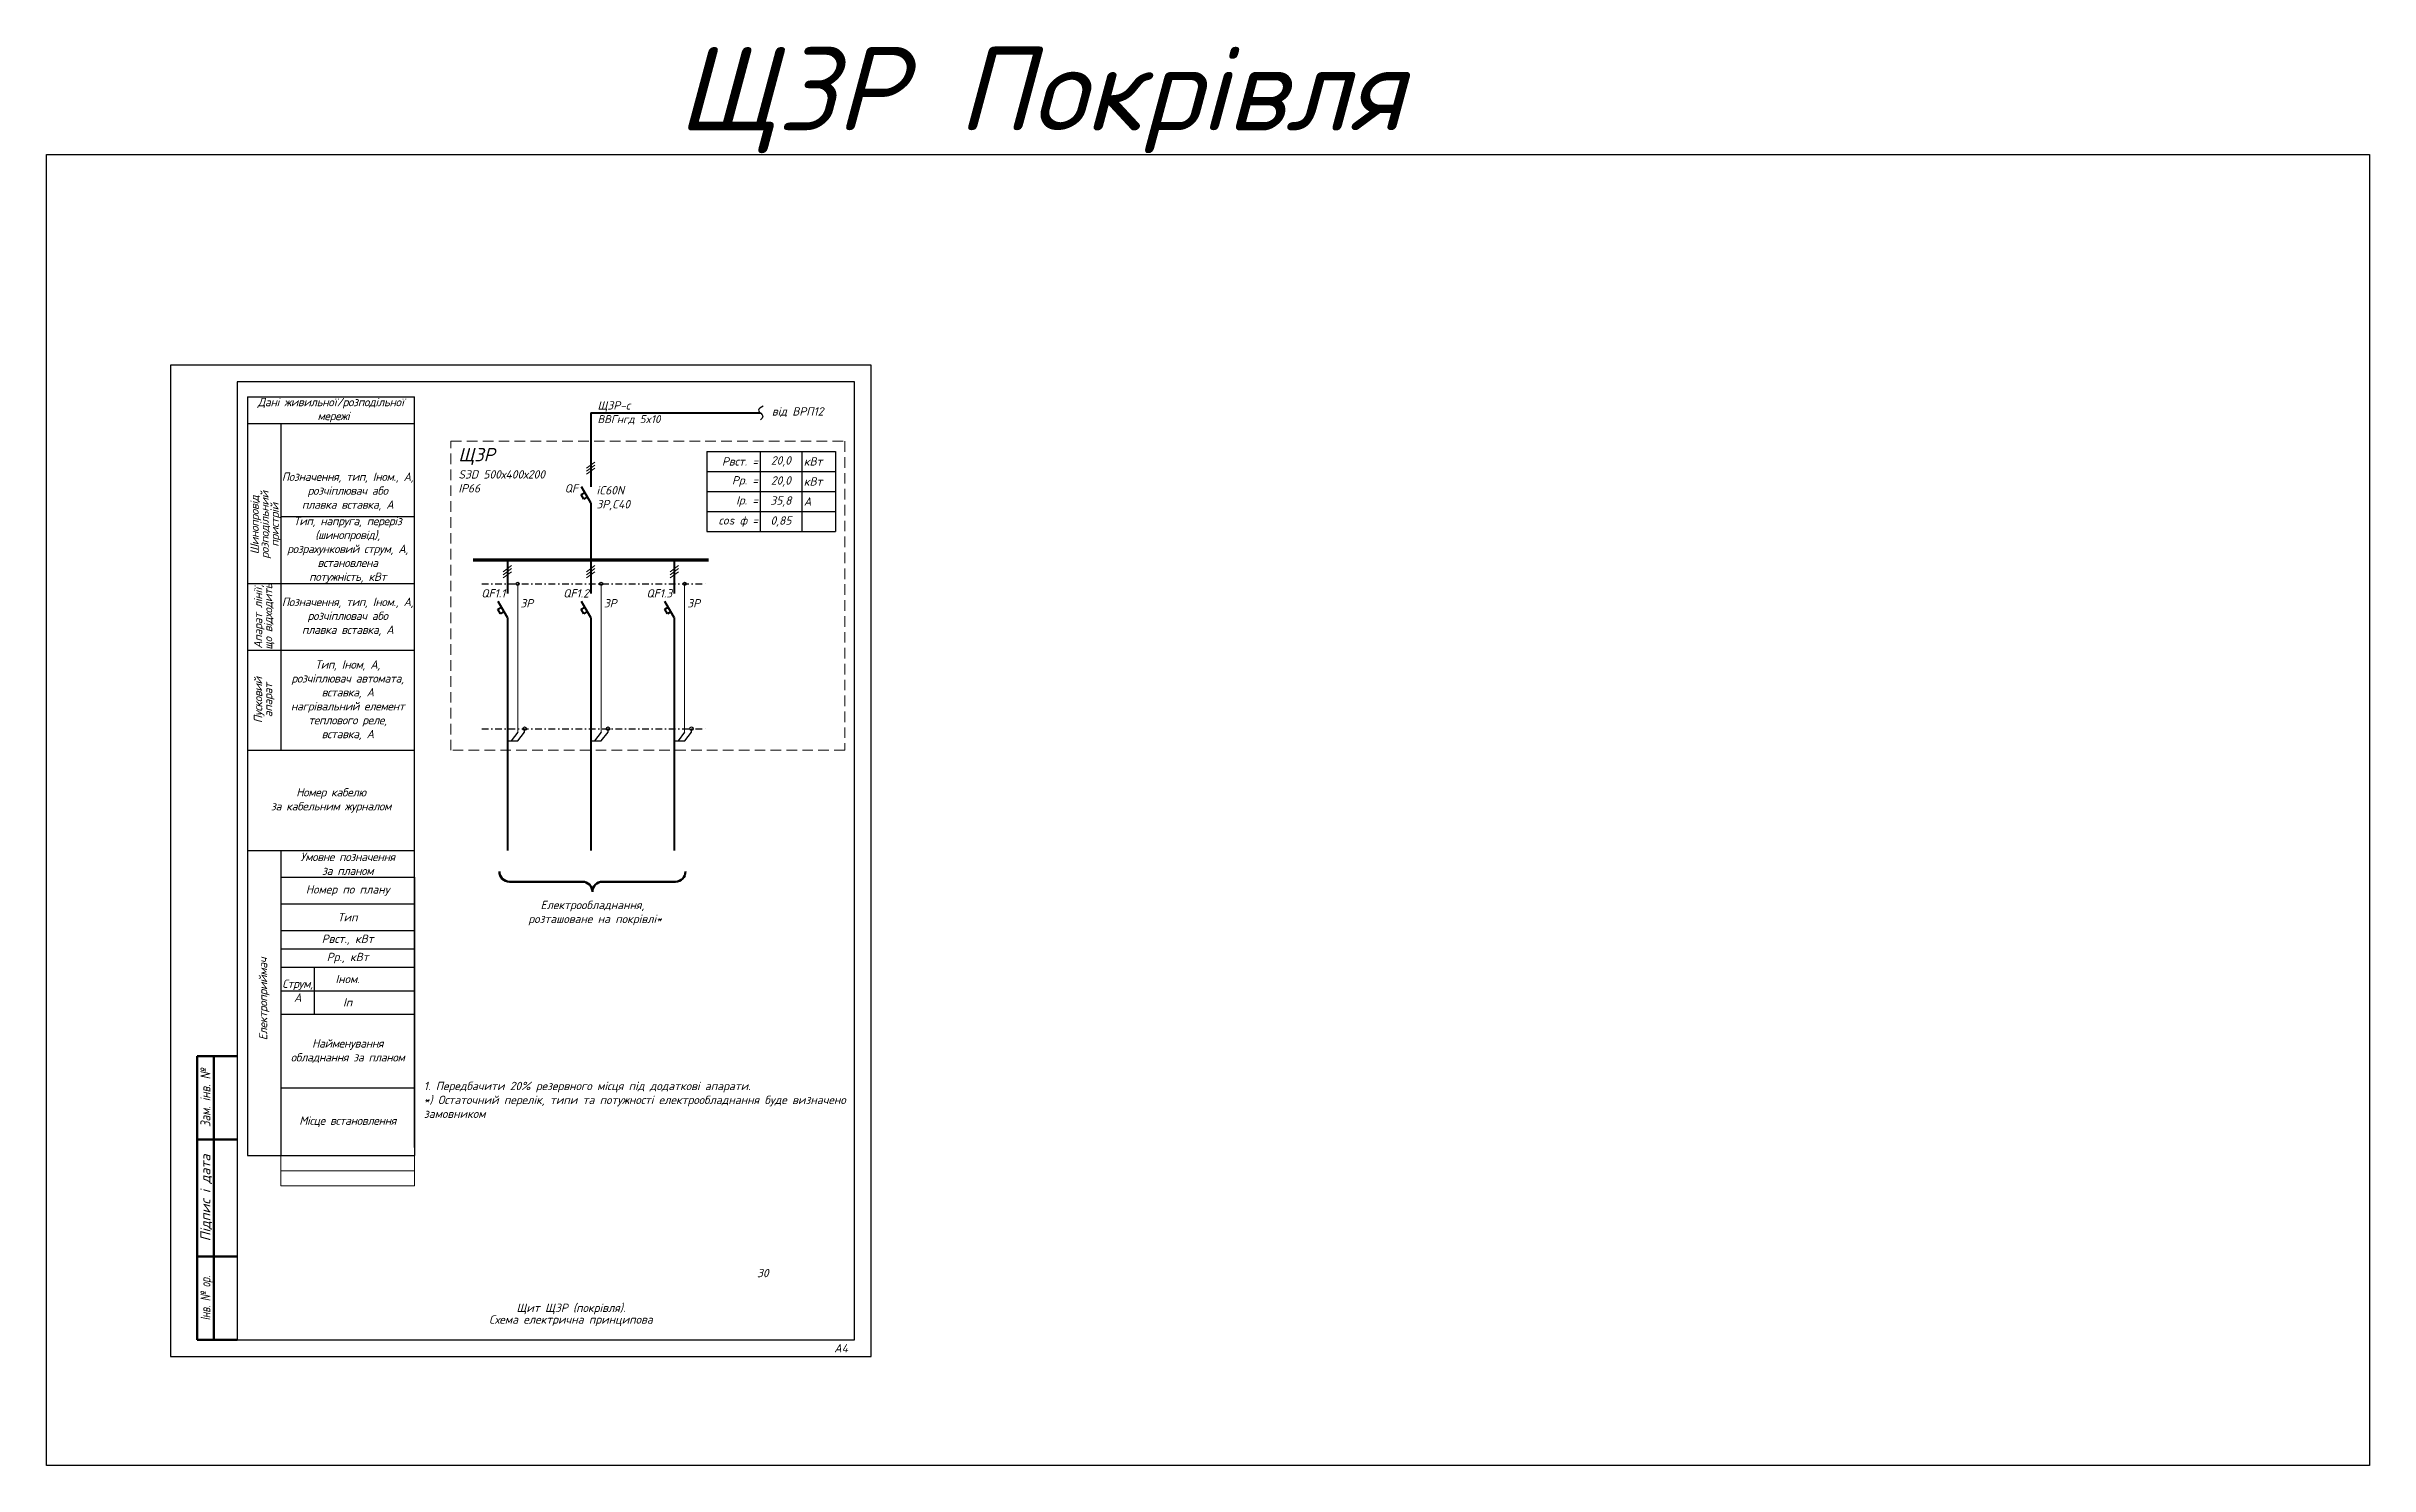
# Model space of a CAD drawing. Header units: millimetres. Extents: x -122434 to 1506205, y -201405 to 386015.
# Drawn here: x 95815 to 165420, y -56771 to -14263 of the extents above; entities that cross this region are included whole.
import ezdxf
from ezdxf.enums import TextEntityAlignment as Align

# ---------------------------------------------------------------- set-up
doc = ezdxf.new("R2010")
doc.units = ezdxf.units.MM
doc.linetypes.add('DASHDOTX2', pattern=[2, 1, -0.5, 0, -0.5])
doc.linetypes.add('DASHED', pattern=[9.525, 6.35, -3.175])
doc.layers.get('Defpoints').update_dxf_attribs({"color": 4})
doc.styles.add('GOST 2.304', font='isocpeui.ttf')
doc.styles.add('ГОСТ 2.304', font='isocpeui.ttf')
doc.styles.add('СГЕНЕРИР_СТИЛЬ_7', font='isocpeui.ttf')

msp = doc.modelspace()

# ---------------------------------------------------------------- texts
at = {"color": 3, "lineweight": 40, "style": 'GOST 2.304'}
msp.add_text('ЩЗР Покрівля', height=2500, dxfattribs=at).set_placement((114718, -16780, 0))
at = {"linetype": 'Continuous', "char_height": 250, "style": 'ГОСТ 2.304'}
for s, insert, width, attachment_point in [('{\\T0.95;Дані живильної/розподільної\\P мережі}', (104338, -25158, 0), 5000, 5), ('{\\C7;ЩЗР-с\\P\\H0.95833x;\\C256;ВВГнгд 5x10}', (112324, -25237, 0), 4000, 4), ('{\\C7;від ВРП12}', (117549, -25215, 0), 4000, 4)]:
    msp.add_mtext(s, dxfattribs=dict(at, insert=insert, width=width, attachment_point=attachment_point))
at = {"color": 1, "linetype": 'Continuous', "char_height": 250, "attachment_point": 4, "style": 'ГОСТ 2.304'}
for s, insert, width in [('{\\H1.6x;\\C7;ЩЗР\\P\\H0.625x;S3D 500х400х200\\PІР66}', (108156, -26957, 0), 4000), ('{\\C7;QF}', (111340, -27501, 0), 562.36), ('{\\C7;iC60N\\P3P,C40}', (112294, -27795, 0), 4000)]:
    msp.add_mtext(s, dxfattribs=dict(at, insert=insert, width=width))
at = {"color": 7, "linetype": 'Continuous', "char_height": 250, "attachment_point": 5, "style": 'ГОСТ 2.304'}
for s, insert, width in [('{\\T0.95;Позначення, тип, Iном., А, розчіплювач або \\Pплавка вставка, А}', (104838, -27597, 0), 4000), ('{\\T0.95;Тип, напруга, переріз (шинопровід), розрахунковий струм, А, встановлена \\Pпотужність, кВт}', (104838, -29347, 0), 4000), ('{\\T0.95;Позначення, тип, Iном., А, розчіплювач або \\Pплавка вставка, А}', (104838, -31347, 0), 4000), ('{\\T0.95;Тип, Iном, А,\\Pрозчіплювач автомата,\\Pвставка, А\\Pнагрівальний елемент теплового реле,\\Pвставка, А}', (104838, -33847, 0), 4000), ('{\\T0.95;Номер кабелю \\Pза кабельним журналом}', (104338, -36847, 0), 5000), ('{\\T0.95;Умовне позначення \\Pза планом}', (104838, -38747, 0), 4000), ('{\\T0.95;Струм, А}', (103338, -42547, 0), 1000)]:
    msp.add_mtext(s, dxfattribs=dict(at, insert=insert, width=width))
at = {"color": 7, "linetype": 'Continuous', "char_height": 250, "attachment_point": 5, "rotation": 90, "line_spacing_factor": 0.72, "style": 'ГОСТ 2.304'}
for s, insert, width in [('{\\T0.95;Шинопровід\\Pрозподільний \\Pпристрій}', (102383, -28597, 0), 3500), ('{\\T0.95;Апарат лінії, що відходить}', (102338, -31347, 0), 2000), ('{\\T0.95;Пусковий \\Pапарат}', (102338, -33847, 0), 3000), ('{\\T0.95;Електроприймач}', (102338, -42797, 0), 8900)]:
    msp.add_mtext(s, dxfattribs=dict(at, insert=insert, width=width))
at = {"ltscale": 100, "insert": (112173, -39854, 0), "char_height": 250, "attachment_point": 2, "style": 'GOST 2.304'}
msp.add_mtext_dynamic_manual_height_columns('Електрообладнання,\\P розташоване на покрівлі*', width=5842.68, gutter_width=1250, heights=[0], dxfattribs=at)
at = {"lineweight": 15, "insert": (107120, -45276, 0), "char_height": 250, "width": 12907.42, "attachment_point": 1, "style": 'ГОСТ 2.304'}
msp.add_mtext('{\\C7;1. Передбачити 20% резервного місця під додаткові апарати.\\P}*) Остаточний перелік, типи та потужності електрообладнання буде визначено замовником ', dxfattribs=at)
at = {"linetype": 'Continuous', "lineweight": 25, "char_height": 250, "attachment_point": 5, "line_spacing_factor": 0.84, "style": 'GOST 2.304'}
for s, insert, width in [('{\\C7;30}', (117278, -51006, 0), 1500), ('{\\C7;Щит ЩЗР (покрівля). \\PСхема електрична принципова }', (111528, -52256, 0), 7000)]:
    msp.add_mtext(s, dxfattribs=dict(at, insert=insert, width=width))

# ---------------------------------------------------------------- blocks, each defined once
blk = doc.blocks.new('*T117')
at = {"color": 0, "linetype": 'ByBlock', "lineweight": -2, "transparency": 16777216}
for p, q in [((0, 0), (4000, 0)), ((0, 0), (0, -8340)), ((4000, 0), (4000, -8340)), ((0, -800), (4000, -800)), ((0, -1600), (4000, -1600)), ((0, -2150), (4000, -2150)), ((0, -2700), (4000, -2700)), ((0, -3400), (4000, -3400)), ((0, -4100), (4000, -4100)), ((0, -6315), (4000, -6315)), ((0, -8340), (4000, -8340))]:
    blk.add_line(p, q, dxfattribs=at)
at = {"layer": 'Defpoints', "color": 8, "linetype": 'ByBlock', "lineweight": 0, "transparency": 16777216}
for p, q in [((0, -8340), (0, -9247)), ((4000, -8340), (4000, -9247)), ((0, -8794), (4000, -8794)), ((0, -9247), (4000, -9247))]:
    blk.add_line(p, q, dxfattribs=at)
at = {"color": 0, "transparency": 16777216, "char_height": 250, "width": 3880, "attachment_point": 5, "style": 'ГОСТ 2.304'}
for s, insert in [('Номер по плану', (2000, -400)), ('Тип', (2000, -1200)), ('Рвст., кВт', (2000, -1875)), ('Рр., кВт', (2000, -2425)), ('Іном.', (2000, -3050)), ('Іп', (2000, -3750)), ('{\\T0.95;\\C7;Найменування обладнання за планом}', (2000, -5208)), ('{\\T0.95;\\C7;Місце встановлення}', (2000, -7328))]:
    blk.add_mtext(s, dxfattribs=dict(at, insert=insert))
blk = doc.blocks.new('*T118')
at = {"color": 0, "linetype": 'ByBlock', "lineweight": -2, "transparency": 16777216}
for p, q in [((0, 0), (3860, 0)), ((0, 0), (0, -2400)), ((1600, 0), (1600, -2400)), ((2850, 0), (2850, -2400)), ((3860, 0), (3860, -2400)), ((0, -600), (3860, -600)), ((0, -1200), (3860, -1200)), ((0, -1800), (3860, -1800)), ((0, -2400), (1600, -2400)), ((2850, -2400), (3860, -2400))]:
    blk.add_line(p, q, dxfattribs=at)
at = {"color": 0, "lineweight": -2, "transparency": 16777216}
blk.add_line((1600, -2400), (2850, -2400), dxfattribs=at)
at = {"color": 0, "transparency": 16777216, "char_height": 250, "style": 'ГОСТ 2.304'}
for s, insert, width, attachment_point in [('Рвст. =', (1540, -300), 1480, 6), ('20,0', (2225, -300), 1130, 5), ('кВт', (2910, -300), 890, 4), ('Рр. =', (1540, -900), 1480, 6), ('Ір. =', (1540, -1500), 1480, 6), ('35,8', (2225, -1500), 1130, 5), ('20,0', (2225, -900), 1130, 5), ('А', (2910, -1500), 890, 4), ('кВт', (2910, -900), 890, 4), ('сos ф =', (1540, -2100), 1480, 6), ('0,85', (2225, -2100), 1130, 5)]:
    blk.add_mtext(s, dxfattribs=dict(at, insert=insert, width=width, attachment_point=attachment_point))
blk = doc.blocks.new('*U160')
at = {"color": 0, "lineweight": 40}
for p, q in [((0, 0), (0, -1005)), ((0, -1720), (-280, -1240)), ((-284, -1468), (-180, -1408)), ((-204, -1607), (-284, -1468)), ((-100, -1547), (-204, -1607))]:
    blk.add_line(p, q, dxfattribs=at)
at = {"color": 0, "lineweight": 13}
for p, q in [((-124, -348), (124, -163)), ((-124, -441), (124, -256)), ((-124, -533), (124, -348))]:
    blk.add_line(p, q, dxfattribs=at)
at = {"color": 0, "lineweight": 9}
for p, q in [((311, -711), (311, -1240)), ((311, -1240), (311, -1720)), ((311, -2461), (311, -1720)), ((311, -2941), (311, -2461)), ((311, -5151), (311, -2941))]:
    blk.add_line(p, q, dxfattribs=at)
at = {"lineweight": 40}
for p, q in [((0, -1720), (0, -2226)), ((0, -2226), (0, -2941)), ((0, -2941), (0, -4529))]:
    blk.add_line(p, q, dxfattribs=at)
at = {"color": 0}
blk.add_circle((311, -711), 46.3, dxfattribs=at)
at = {"color": 0, "lineweight": 40}
blk.add_point((-37, -1659), dxfattribs=at)
at = {"style": 'ГОСТ 2.304'}
blk.add_attdef('QF', text='', height=250, dxfattribs=at).set_placement((-61, -997), align=Align.MIDDLE_RIGHT)
at = {"lineweight": 50, "style": 'ГОСТ 2.304'}
for tag, p in [('CURRENT', (391, -1419)), ('ТYPE', (369, -1046))]:
    blk.add_attdef(tag, p, '', height=250, dxfattribs=at)
blk = doc.blocks.new('Рамка А4 верт')
at = {"linetype": 'Continuous', "lineweight": 60}
for p, q in [((8, 5), (8, 90)), ((8, 90), (20, 90)), ((13, 5), (13, 90)), ((8, 65), (20, 65)), ((8, 30), (20, 30)), ((20, 5), (8, 5))]:
    blk.add_line(p, q, dxfattribs=at)
at = {"lineweight": 30, "ltscale": 100}
blk.add_lwpolyline([(20, 5), (205, 5), (205, 292), (20, 292)], close=True, dxfattribs=at)
at = {"layer": 'Defpoints', "ltscale": 100}
blk.add_lwpolyline([(0, 0), (210, 0), (210, 297), (0, 297)], close=True, dxfattribs=at)
at = {"linetype": 'Continuous', "lineweight": 25, "style": 'СГЕНЕРИР_СТИЛЬ_7'}
for s, width, p in [('Зам. інв. №', 0.8, (10.5, 77.5)), ('Інв. № ор.', 0.7, (10.5, 17.5))]:
    blk.add_text(s, height=3, rotation=90, dxfattribs=dict(at, width=width)).set_placement(p, align=Align.MIDDLE_CENTER)
blk.add_text('Підпис і дата', height=3, rotation=90, dxfattribs=at).set_placement((10.5, 47.5), align=Align.MIDDLE_CENTER)
at = {"linetype": 'Continuous', "style": 'ГОСТ 2.304'}
blk.add_text('А4', height=2.5, dxfattribs=at).set_placement((198.88, 1.24))

# ---------------------------------------------------------------- linework, layer by layer
at = {"ltscale": 200}
msp.add_line((101838, -24758, 0), (106838, -24758, 0), dxfattribs=at)
at = {"color": 7, "ltscale": 200}
for p, q in [((101838, -24758, 0), (101838, -47488, 0)), ((106838, -47247, 0), (106838, -24758, 0)), ((101838, -25558, 0), (106838, -25558, 0)), ((102838, -25558, 0), (102838, -30347, 0)), ((102838, -28347, 0), (106838, -28347, 0)), ((101838, -30347, 0), (106838, -30347, 0)), ((102838, -30347, 0), (102838, -32347, 0)), ((101838, -32347, 0), (106838, -32347, 0)), ((102838, -32347, 0), (102838, -35347, 0)), ((101838, -35347, 0), (106838, -35347, 0)), ((101838, -38347, 0), (106838, -38347, 0)), ((102838, -38347, 0), (102838, -47247, 0)), ((102838, -39147, 0), (106838, -39147, 0)), ((102838, -39947, 0), (106838, -39947, 0)), ((102838, -40747, 0), (106838, -40747, 0)), ((102838, -41847, 0), (106838, -41847, 0)), ((103838, -41847, 0), (103838, -43247, 0)), ((103838, -42547, 0), (106838, -42547, 0)), ((102838, -43247, 0), (106838, -43247, 0)), ((101838, -47488, 0), (102838, -47488, 0))]:
    msp.add_line(p, q, dxfattribs=at)
at = {"lineweight": 40, "ltscale": 200}
for q in [(117203, -25237, 0), (112124, -27454, 0)]:
    msp.add_line((112124, -25237, 0), q, dxfattribs=at)
at = {"color": 0, "lineweight": 13, "ltscale": 200}
for p, q in [((112000, -26896, 0), (112248, -26711, 0)), ((112000, -26987, 0), (112248, -26802, 0)), ((112000, -27079, 0), (112248, -26894, 0))]:
    msp.add_line(p, q, dxfattribs=at)
at = {"color": 0, "lineweight": 40, "ltscale": 200}
for p, q in [((111840, -27682, 0), (111944, -27622, 0)), ((111920, -27821, 0), (111840, -27682, 0)), ((112124, -27934, 0), (111844, -27454, 0)), ((112024, -27761, 0), (111920, -27821, 0)), ((112124, -27934, 0), (112124, -29648, 0))]:
    msp.add_line(p, q, dxfattribs=at)
at = {"color": 0, "linetype": 'DASHDOTX2', "ltscale": 200}
for p, q in [((108861, -30360, 0), (115657, -30360, 0)), ((108861, -34699, 0), (115657, -34699, 0))]:
    msp.add_line(p, q, dxfattribs=at)
at = {"lineweight": 40, "ltscale": 300}
for p, q in [((109624, -34178, 0), (109624, -38347, 0)), ((112124, -34178, 0), (112124, -38347, 0)), ((114624, -34178, 0), (114624, -38347, 0))]:
    msp.add_line(p, q, dxfattribs=at)
at = {"color": 0, "ltscale": 300}
for p, q in [((109935, -34800, 0), (109738, -35059, 0)), ((109939, -35059, 0), (110141, -34799, 0)), ((110141, -34799, 0), (110141, -34699, 0)), ((112435, -34800, 0), (112238, -35059, 0)), ((112439, -35059, 0), (112641, -34799, 0)), ((112641, -34799, 0), (112641, -34699, 0)), ((114935, -34800, 0), (114738, -35059, 0)), ((114939, -35059, 0), (115141, -34799, 0)), ((115141, -34799, 0), (115141, -34699, 0)), ((109615, -35059, 0), (109939, -35059, 0)), ((112115, -35059, 0), (112439, -35059, 0)), ((114615, -35059, 0), (114939, -35059, 0))]:
    msp.add_line(p, q, dxfattribs=at)
at = {"color": 3, "elevation": 0}
msp.add_lwpolyline([(95815, -17503), (165420, -17503), (165420, -56771), (95815, -56771)], close=True, dxfattribs=at)
at = {"linetype": 'DASHED', "lineweight": 18, "ltscale": 50, "elevation": 0}
msp.add_lwpolyline([(107935, -26088), (119733, -26088), (119733, -35347), (107935, -35347)], close=True, dxfattribs=at)
at = {"color": 0, "lineweight": 40, "ltscale": 100, "const_width": 100, "elevation": 0}
msp.add_lwpolyline([(108590, -29648), (115657, -29648)], dxfattribs=at)
at = {"lineweight": 50, "ltscale": 100, "elevation": 0}
for points in [[(109685, -39282), (111872, -39282)], [(112474, -39282), (114661, -39282)]]:
    msp.add_lwpolyline(points, dxfattribs=at)
at = {"color": 0}
for centre in [(110141, -34699, 0), (112641, -34699, 0), (115141, -34699, 0)]:
    msp.add_circle(centre, 51.8, dxfattribs=at)
at = {"lineweight": 50}
for centre, start, end in [((109685, -38981, 0), 180, 270), ((111872, -39583, 0), 0, 90), ((112474, -39583, 0), 90, 180), ((114661, -38981, 0), 270, 0)]:
    msp.add_arc(centre, 301, start, end, dxfattribs=at)
msp.add_spline([(117293, -25039, 0), (117149, -25161, 0), (117277, -25342, 0), (117213, -25448, 0)], degree=3)

# ---------------------------------------------------------------- block references
at = {"xscale": 100, "yscale": 100, "zscale": 100}
msp.add_blockref('Рамка А4 верт', (99528, -53506, 0), dxfattribs=at)
for name, p in [('*T118', (115596, -26393, 0)), ('*T117', (102838, -39147, 0))]:
    msp.add_blockref(name, p)
at = {"lineweight": 50}
for p, values in [((109624, -29648, 0), {'QF': 'QF1.1', 'CURRENT': '3P'}), ((112124, -29648, 0), {'QF': 'QF1.2', 'CURRENT': '3P'}), ((114624, -29648, 0), {'QF': 'QF1.3', 'CURRENT': '3P'})]:
    msp.add_blockref('*U160', p, dxfattribs=at).add_auto_attribs(values)

msp.set_redraw_order([(e.dxf.handle, doc.entitydb.next_handle()) for e in msp.query("TEXT MTEXT ATTDEF DIMENSION ARC_DIMENSION")])  # texts and dimensions are drawn at this point

doc.saveas('drawing.dxf')
